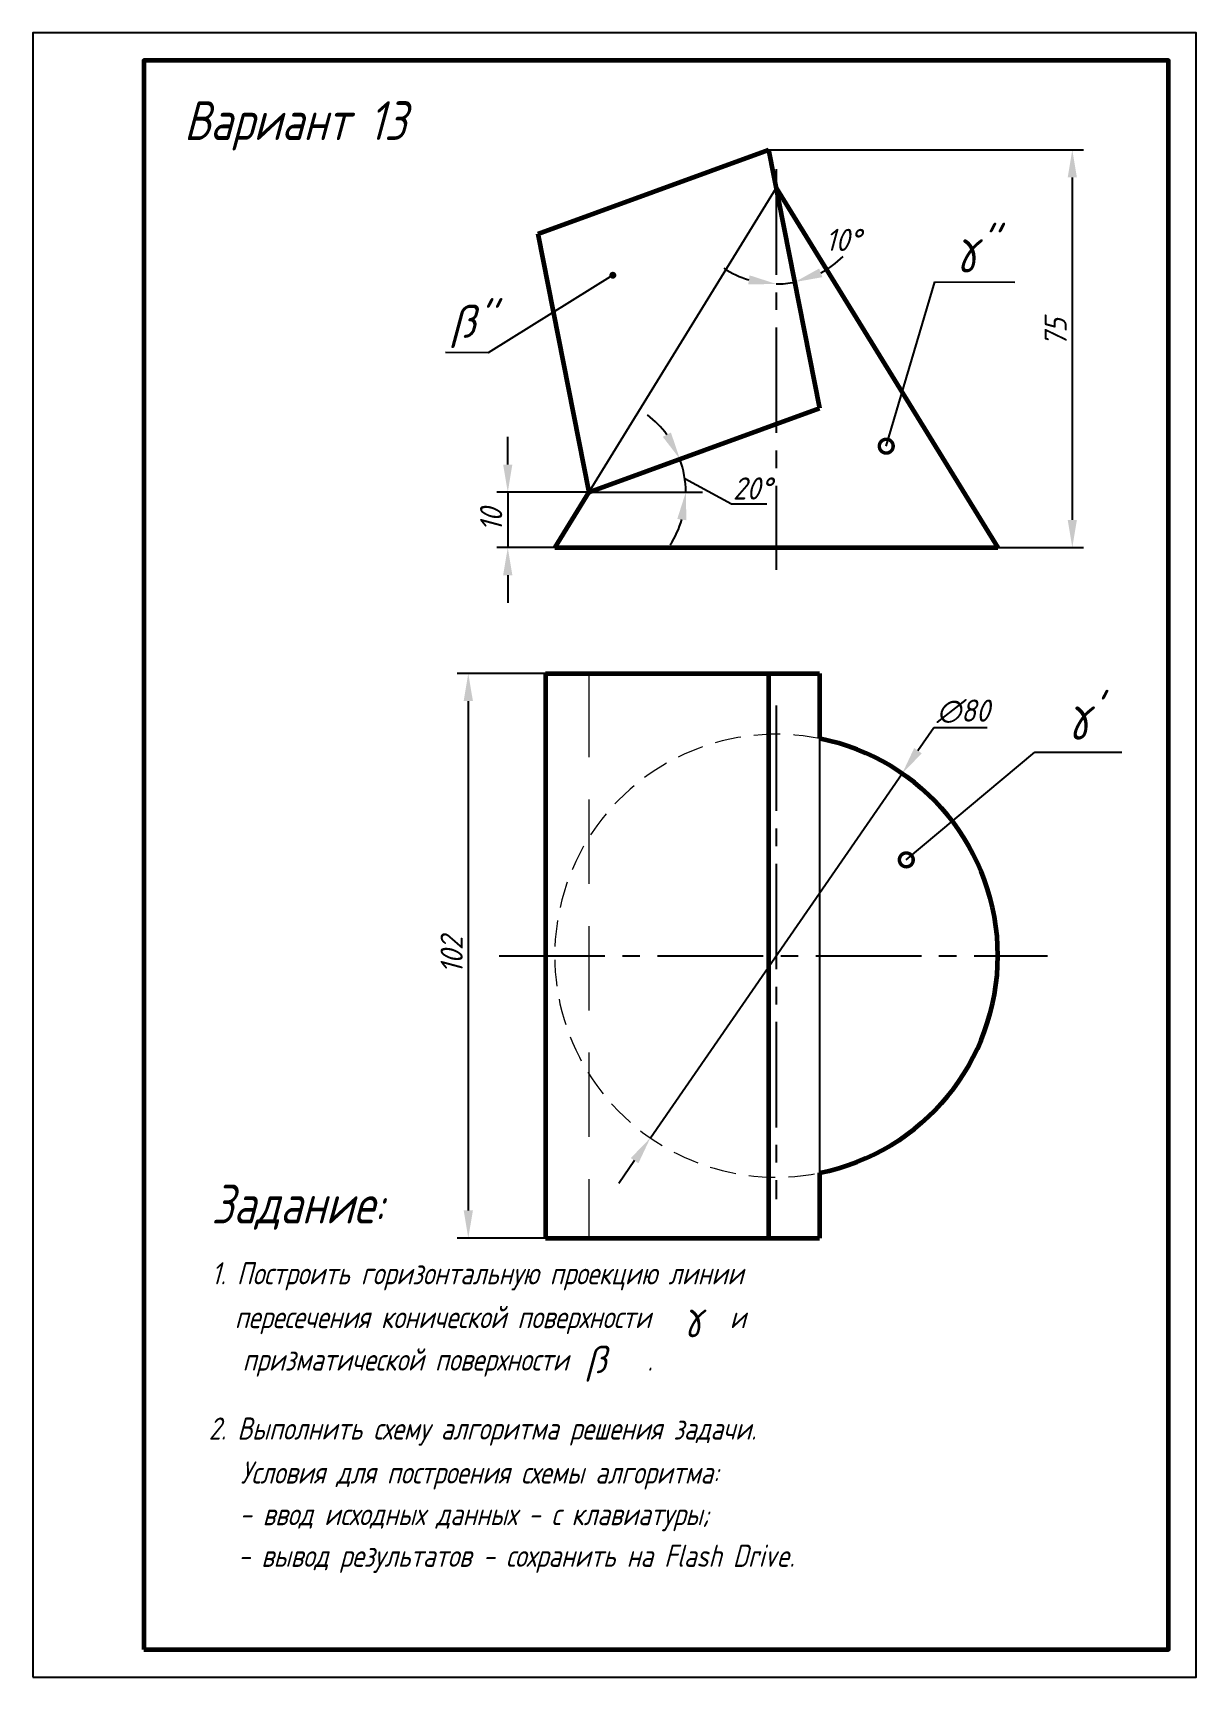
# Model space of a CAD drawing. Header units: millimetres. Extents: x 0 to 3763, y -2 to 297.
# Drawn here: x 2835.1 to 3045.1, y 0 to 297 of the extents above; entities that cross this region are included whole.
import ezdxf

# ---------------------------------------------------------------- set-up
doc = ezdxf.new("R2010")
doc.units = ezdxf.units.MM
for name, pattern in [('невидимая2', [4.7625, 3.175, -1.5875]), ('осевая2', [28.575, 19.05, -3.175, 3.175, -3.175]), ('штриховаяX2', [38.1, 25.4, -12.7])]:
    doc.linetypes.add(name, pattern=pattern)
doc.styles.get("Standard").update_dxf_attribs({"font": 'isocpeur.ttf', "width": 0.9, "oblique": 15})
doc.dimstyles.new('Standart', dxfattribs={"dimtxt": 5, "dimasz": 5, "dimexe": 2, "dimexo": 0, "dimgap": 1, "dimtad": 1, "dimtoh": 1, "dimdec": 0, "dimtxsty": 'Standard', "dimcen": 2.5, "dimadec": 0, "dimazin": 0, "dimtfac": 1, "dimtdec": 0, "dimtmove": 0, "dimatfit": 3, "dimldrblk": 'DOTSMALL', "dimfxl": 1, "dimarcsym": 0})

msp = doc.modelspace()

# ---------------------------------------------------------------- texts
at = {"oblique": 15, "width": 0.8}
for s, height, p in [('Вариант 13', 7, (2862.44, 277.65)), ('Задание:', 7, (2867.39, 81.94)), ('1. Построить горизонтальную проекцию линии ', 4, (2867.39, 70.94)), ('   пересечения конической поверхности       и ', 4, (2865.49, 63.03)), ('призматической поверхности       .', 4, (2873.01, 55.36)), ('2. Выполнить схему алгоритма решения задачи.', 4, (2866.88, 42.9)), ('   Условия для построения схемы алгоритма:', 4, (2866.53, 34.96)), ('  - ввод исходных данных - с клавиатуры;', 4, (2868.35, 27.44)), ('  - вывод результатов - сохранить на Flash Drive.', 4, (2868.09, 19.92))]:
    msp.add_text(s, height=height, dxfattribs=at).set_placement(p)
at = {"lineweight": 60, "oblique": 15, "width": 0.9}
for s, height, p in [("γ''", 6, (3001.68, 255.53)), ("β''", 6, (2910.54, 241.91)), ("γ'", 6, (3021.91, 171.15)), ('γ', 5, (2952.6, 62.9)), ('β', 5, (2934.96, 54.89))]:
    msp.add_text(s, height=height, dxfattribs=at).set_placement(p)
at = {"lineweight": -3, "insert": (2965.01, 214.71), "char_height": 4, "attachment_point": 5}
msp.add_mtext('20°', dxfattribs=at)

# ---------------------------------------------------------------- blocks, each defined once
blk = doc.blocks.new('*D37')
at = {"color": 0, "lineweight": -2, "transparency": 16777216}
for start, end in [(297.9362, 314.7035), (236.4655, 253.2327), (270, 281.1689)]:
    blk.add_arc((2969.35, 268.8), 17.15, start, end, dxfattribs=at)
at = {"color": 0, "transparency": 16777216}
for points in [[(2964.53, 253.21), (2964.29, 251.56), (2969.35, 251.65)], [(2977.67, 252.87), (2977.11, 254.44), (2972.68, 251.98)]]:
    blk.add_solid(points, dxfattribs=at)
at = {"layer": 'Defpoints', "color": 0, "transparency": 16777216}
for p in [(2967.95, 275.9), (2969.35, 272.36), (2970.47, 251.69), (2977.17, 229.19), (2969.35, 200.03)]:
    blk.add_point(p, dxfattribs=at)
at = {"color": 0, "lineweight": -3, "transparency": 16777216, "insert": (2981.42, 259.61), "char_height": 4, "attachment_point": 5}
blk.add_mtext('10%%D', dxfattribs=at)
blk = doc.blocks.new('_DotSmall')
at = {"color": 0, "linetype": 'ByBlock', "const_width": 0.5}
blk.add_lwpolyline([(-0.0625, 0, 1), (0.0625, 0, 1)], format="xyb", close=True, dxfattribs=at)
blk = doc.blocks.new('*D38')
at = {"color": 0, "lineweight": -2, "transparency": 16777216}
for p, q in [((2920.88, 219.03), (2920.88, 224.03)), ((2935.51, 214.03), (2918.88, 214.03)), ((2920.88, 214.03), (2920.88, 204.03)), ((2929.35, 204.03), (2918.88, 204.03)), ((2920.88, 199.03), (2920.88, 194.03))]:
    blk.add_line(p, q, dxfattribs=at)
at = {"color": 0, "transparency": 16777216}
for points in [[(2920.04, 219.03), (2921.71, 219.03), (2920.88, 214.03)], [(2920.04, 199.03), (2921.71, 199.03), (2920.88, 204.03)]]:
    blk.add_solid(points, dxfattribs=at)
at = {"layer": 'Defpoints', "color": 0, "transparency": 16777216}
for p in [(2935.51, 214.03), (2920.88, 204.03), (2929.35, 204.03)]:
    blk.add_point(p, dxfattribs=at)
at = {"color": 0, "lineweight": -3, "transparency": 16777216, "insert": (2917.88, 209.03), "char_height": 4, "attachment_point": 5, "rotation": 90}
blk.add_mtext('10', dxfattribs=at)
blk = doc.blocks.new('*D39')
at = {"color": 0, "lineweight": -2, "transparency": 16777216}
for p, q in [((2967.95, 275.9), (3024.8, 275.9)), ((3022.8, 270.9), (3022.8, 209.03)), ((3009.35, 204.03), (3024.8, 204.03))]:
    blk.add_line(p, q, dxfattribs=at)
at = {"color": 0, "transparency": 16777216}
for points in [[(3021.97, 270.9), (3023.63, 270.9), (3022.8, 275.9)], [(3021.97, 209.03), (3023.63, 209.03), (3022.8, 204.03)]]:
    blk.add_solid(points, dxfattribs=at)
at = {"layer": 'Defpoints', "color": 0, "transparency": 16777216}
for p in [(2967.95, 275.9), (3009.35, 204.03), (3022.8, 204.03)]:
    blk.add_point(p, dxfattribs=at)
at = {"color": 0, "lineweight": -3, "transparency": 16777216, "insert": (3019.8, 242.89), "char_height": 4, "attachment_point": 5, "rotation": 90}
blk.add_mtext('75', dxfattribs=at)
blk = doc.blocks.new('*D40')
at = {"color": 0, "lineweight": -2, "transparency": 16777216}
for p, q in [((2997.78, 171.45), (2994.93, 167.33)), ((3007.41, 171.45), (2997.78, 171.45)), ((2946.62, 97.4), (2992.09, 163.22)), ((2943.78, 93.29), (2940.93, 89.17))]:
    blk.add_line(p, q, dxfattribs=at)
at = {"color": 0, "transparency": 16777216}
for points in [[(2994.25, 167.81), (2995.62, 166.86), (2992.09, 163.22)], [(2943.09, 93.76), (2944.46, 92.81), (2946.62, 97.4)]]:
    blk.add_solid(points, dxfattribs=at)
at = {"layer": 'Defpoints', "color": 0, "transparency": 16777216}
for p in [(2992.09, 163.22), (2946.62, 97.4)]:
    blk.add_point(p, dxfattribs=at)
at = {"color": 0, "lineweight": -3, "transparency": 16777216, "insert": (3003.09, 174.45), "char_height": 4, "attachment_point": 5}
blk.add_mtext('∅80', dxfattribs=at)
blk = doc.blocks.new('*D41')
at = {"color": 0, "lineweight": -2, "transparency": 16777216}
for p, q in [((2927.69, 181.31), (2911.75, 181.31)), ((2913.75, 176.31), (2913.75, 84.31)), ((2927.69, 79.31), (2911.75, 79.31))]:
    blk.add_line(p, q, dxfattribs=at)
at = {"color": 0, "transparency": 16777216}
for points in [[(2912.92, 176.31), (2914.59, 176.31), (2913.75, 181.31)], [(2912.92, 84.31), (2914.59, 84.31), (2913.75, 79.31)]]:
    blk.add_solid(points, dxfattribs=at)
at = {"layer": 'Defpoints', "color": 0, "transparency": 16777216}
for p in [(2927.69, 181.31), (2913.75, 79.31), (2927.69, 79.31)]:
    blk.add_point(p, dxfattribs=at)
at = {"color": 0, "lineweight": -3, "transparency": 16777216, "insert": (2910.75, 130.42), "char_height": 4, "attachment_point": 5, "rotation": 90}
blk.add_mtext('102', dxfattribs=at)

# ---------------------------------------------------------------- dimensions: what is measured, and where the dimension line sits
at = {"lineweight": -3}
dim = msp.add_angular_dim_2l(base=(2970.47, 251.69), line1=((2967.95, 275.9), (2977.17, 229.19)), line2=((2969.35, 272.36), (2969.35, 200.03)), text='10%%D', dimstyle='Standart', override={"dimtxt": 4}, dxfattribs=at)
dim.commit()
dim.dimension.update_dxf_attribs({"geometry": '*D37', "text_midpoint": (2981.42, 256.61), "dimtype": 162})
dim = msp.add_linear_dim(base=(3022.8, 204.03), p1=(2967.95, 275.9), p2=(3009.35, 204.03), angle=90, text='75', dimstyle='Standart', override={"dimtxt": 4, "dimclrt": 0}, dxfattribs=at)
dim.commit()
dim.dimension.update_dxf_attribs({"geometry": '*D39', "text_midpoint": (3022.8, 242.89), "dimtype": 160})
for base, p1, p2, picture, middle in [((2920.88, 204.03), (2935.51, 214.03), (2929.35, 204.03), '*D38', (2920.88, 209.03)), ((2913.75, 79.31), (2927.69, 181.31), (2927.69, 79.31), '*D41', (2913.75, 130.42))]:
    dim = msp.add_linear_dim(base=base, p1=p1, p2=p2, angle=90, dimstyle='Standart', override={"dimtxt": 4}, dxfattribs=at)
    dim.commit()
    dim.dimension.update_dxf_attribs({"geometry": picture, "text_midpoint": middle, "dimtype": 160})
dim = msp.add_diameter_dim_2p(p1=(2946.62, 97.4), p2=(2992.09, 163.22), dimstyle='Standart', override={"dimtxt": 4}, dxfattribs=at)
dim.commit()
dim.dimension.update_dxf_attribs({"geometry": '*D40', "text_midpoint": (3003.09, 174.45)})

# ---------------------------------------------------------------- linework, layer by layer
at = {"lineweight": 60}
for p, q in [((2926.29, 260.73), (2967.95, 275.9)), ((2967.95, 275.9), (2977.17, 229.19)), ((2969.35, 269.03), (3009.35, 204.03)), ((2926.29, 260.73), (2935.51, 214.03)), ((2935.51, 214.03), (2977.17, 229.19)), ((2935.51, 214.03), (2929.35, 204.03)), ((2929.35, 204.03), (2969.35, 204.03)), ((2969.35, 204.03), (3009.35, 204.03)), ((2927.69, 181.31), (2927.69, 79.31)), ((2927.69, 181.31), (2977.17, 181.31)), ((2967.95, 181.31), (2967.95, 170.29)), ((2977.17, 181.31), (2977.17, 169.54)), ((2967.95, 170.29), (2967.95, 90.34)), ((2967.95, 90.94), (2967.95, 79.31)), ((2977.17, 91.08), (2977.17, 79.31)), ((2927.69, 79.31), (2977.17, 79.31))]:
    msp.add_line(p, q, dxfattribs=at)
at = {"linetype": 'осевая2'}
for p, q in [((2969.35, 272.36), (2969.35, 200.03)), ((2969.35, 175.5), (2969.35, 86.31)), ((2919.35, 130.31), (3018.35, 130.31))]:
    msp.add_line(p, q, dxfattribs=at)
at = {"lineweight": -3}
for p, q in [((2969.35, 269.03), (2935.51, 214.03)), ((2935.51, 214.03), (2956.02, 214.03)), ((2952.84, 216.5), (2961.25, 211.93)), ((2961.25, 211.93), (2967.62, 211.93)), ((2977.17, 169.54), (2977.17, 91.08))]:
    msp.add_line(p, q, dxfattribs=at)
at = {"linetype": 'штриховаяX2', "lineweight": 13, "ltscale": 0.6}
msp.add_line((2935.51, 181.39), (2935.51, 79.24), dxfattribs=at)
at = {"color": 7, "linetype": 'Continuous', "lineweight": 60}
msp.add_lwpolyline([(2855.15, 5), (3040.15, 5), (3040.15, 292), (2855.15, 292)], close=True, dxfattribs=at)
at = {"lineweight": -3}
for start, end in [(36.4178, 52.834), (0, 20.0017), (327.1676, 343.5838)]:
    msp.add_arc((2935.51, 214.03), 17.51, start, end, dxfattribs=at)
at = {"linetype": 'невидимая2', "lineweight": 13, "ltscale": 1.5}
msp.add_arc((2969.35, 130.31), 40, 78.7259, 281.2741, dxfattribs=at)
at = {"lineweight": 60}
msp.add_arc((2969.36, 130.31), 40, 281.2736, 78.7264, dxfattribs=at)
at = {"lineweight": -3}
for points in [[(2950.33, 224.82), (2948.87, 224.03), (2951.96, 220.02)], [(2951.48, 209.2), (2953.13, 208.96), (2953.02, 214.03)]]:
    msp.add_solid(points, dxfattribs=at)
at = {"layer": 'Defpoints'}
msp.add_lwpolyline([(2835.15, 0), (3045.15, 0), (3045.15, 297), (2835.15, 297)], close=True, dxfattribs=at)

msp.set_redraw_order([(e.dxf.handle, doc.entitydb.next_handle()) for e in msp.query("TEXT MTEXT ATTDEF DIMENSION ARC_DIMENSION")])  # texts and dimensions are drawn at this point

# ---------------------------------------------------------------- leaders
at = {"lineweight": -3}
for points, override in [([(2939.85, 253.22), (2917.32, 239.22), (2909.62, 239.24)], {"dimgap": 1, "dimtad": 0, "dimldrblk": 'DotSmall'}), ([(2989.21, 222.35), (2998, 252.05), (3012.41, 251.95)], {"dimgap": 1, "dimtad": 0}), ([(2992.83, 147.62), (3016.05, 167.07), (3031.74, 167.07)], {"dimgap": 1, "dimtad": 0})]:
    msp.add_leader(points, dimstyle='Standart', override=override, dxfattribs=at)

doc.saveas('drawing.dxf')
